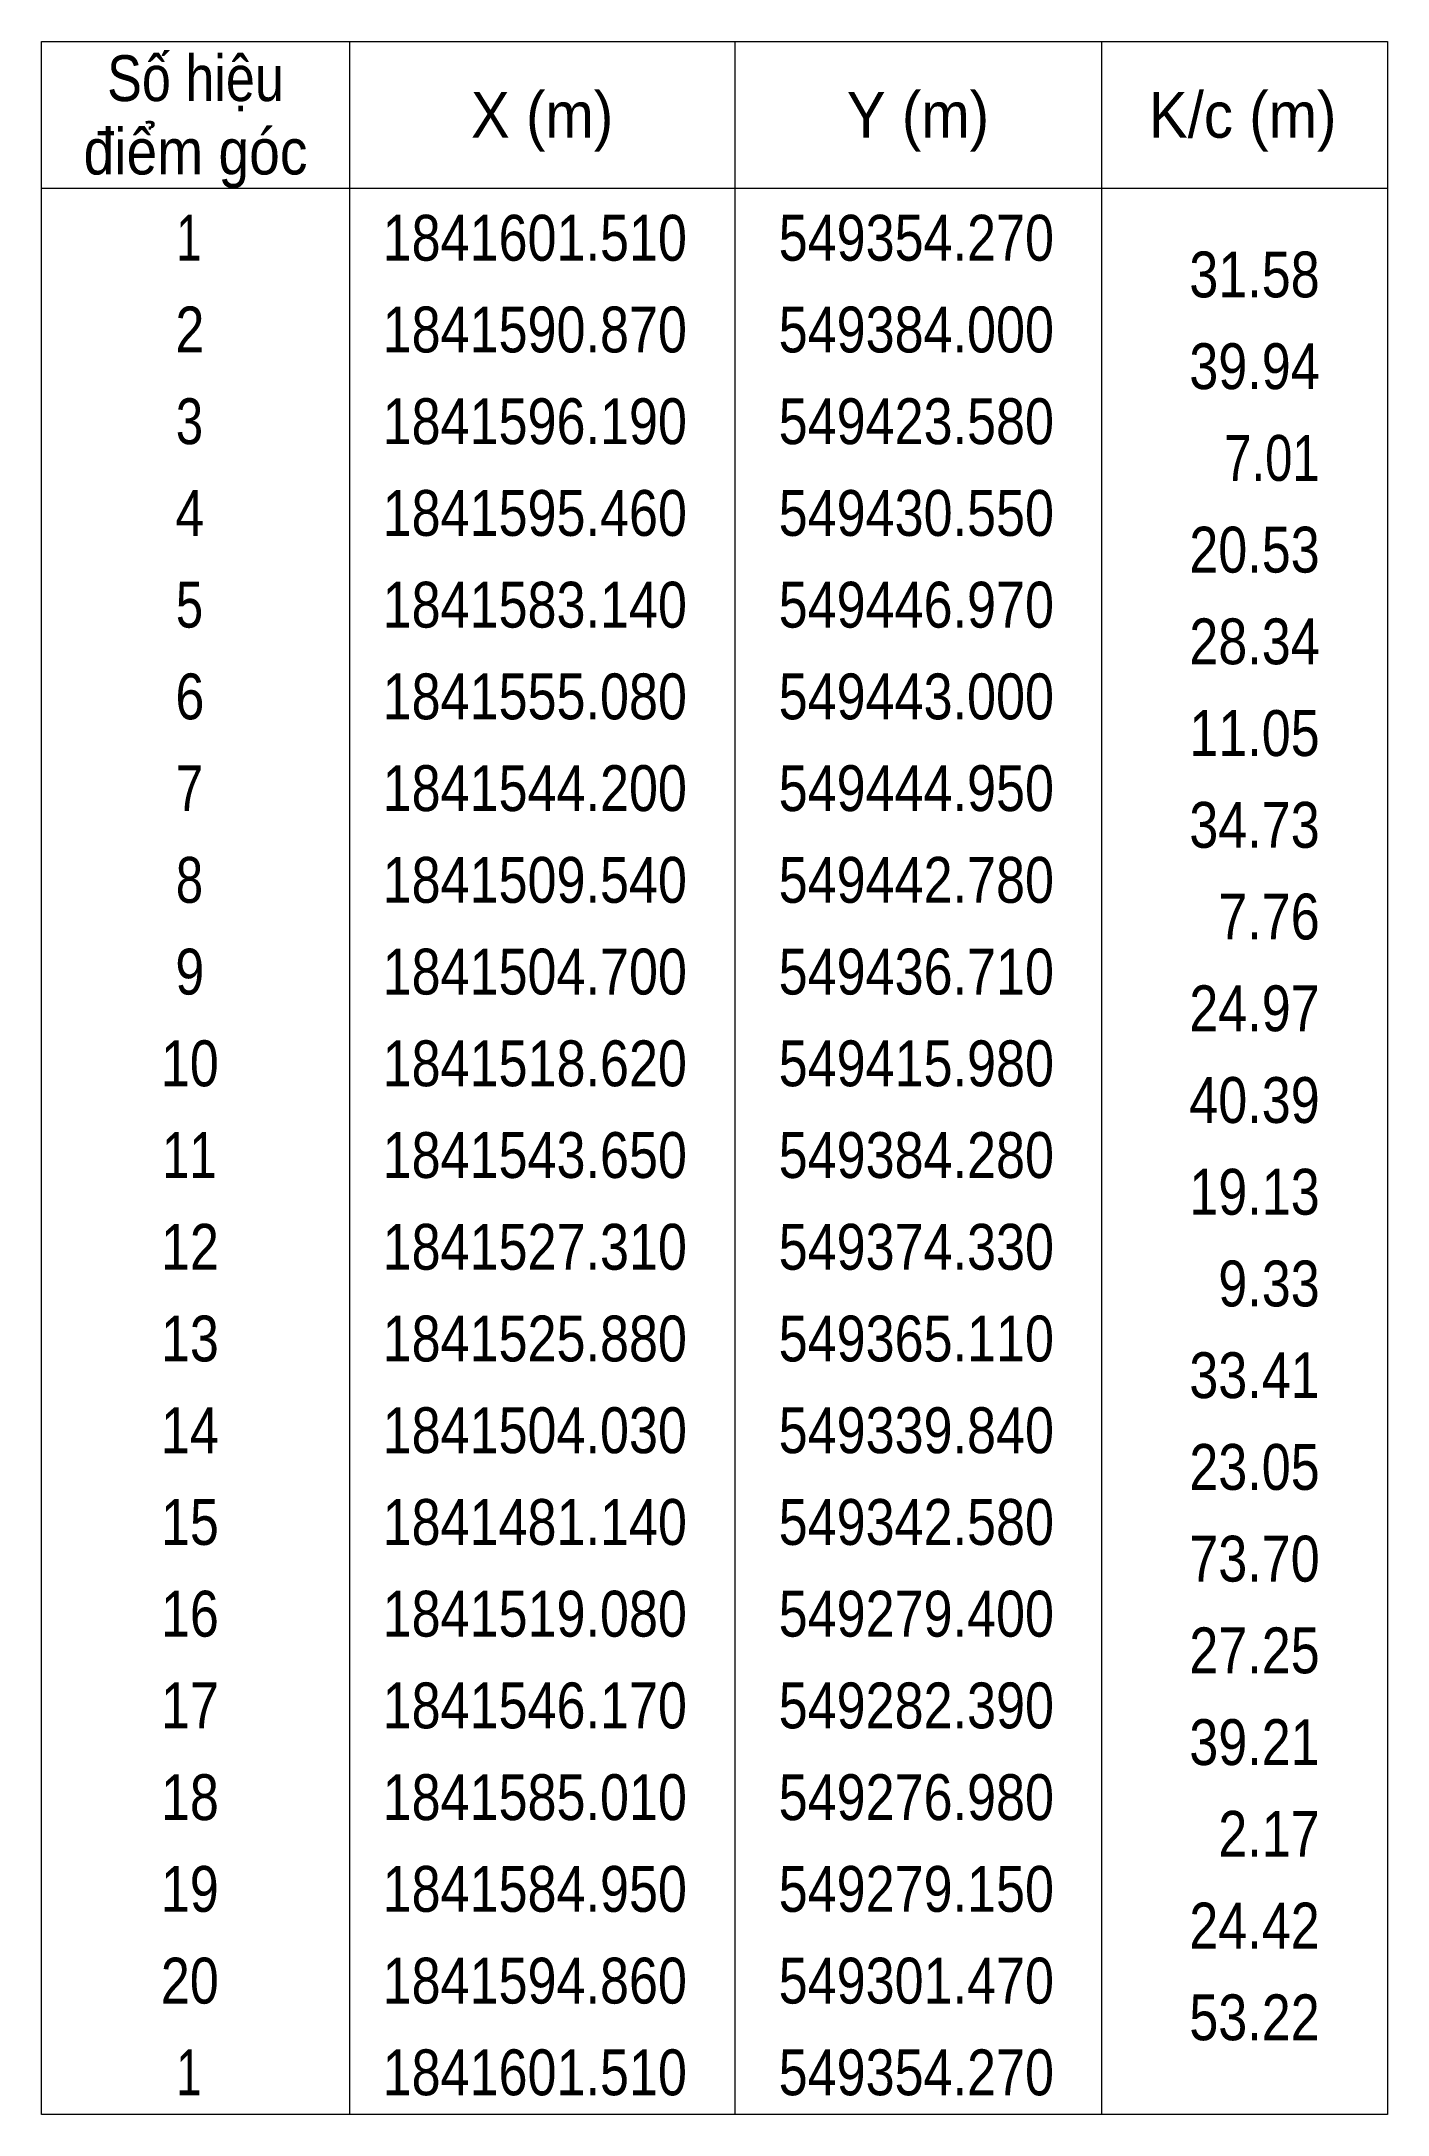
# Model space of a CAD drawing. Header units: metres. Extents: x 548563 to 549890, y 1841342 to 1841888.
# Drawn here: x 549816.8 to 549890.2, y 1841477.6 to 1841590.6 of the extents above; entities that cross this region are included whole.
import ezdxf
from ezdxf.enums import TextEntityAlignment as Align

# ---------------------------------------------------------------- set-up
doc = ezdxf.new("R2010")
doc.units = ezdxf.units.M
doc.layers.add('63', color=7, linetype='Continuous', lineweight=13)

msp = doc.modelspace()

# ---------------------------------------------------------------- texts
at = {"layer": '63'}
for s, width, p in [('Số hiệu', 0.85, (549825.19, 1841587.34)), ('X (m)', 0.95, (549844.09, 1841585.34)), ('Y (m)', 0.95, (549864.585, 1841585.34)), ('K/c (m)', 0.95, (549882.29, 1841585.34)), ('điểm góc', 0.9, (549825.19, 1841583.34)), (' 1', 0.75, (549824.485, 1841578.64)), ('1841601.510', 0.85, (549843.69, 1841578.64)), ('549354.270', 0.85, (549864.495, 1841578.64)), (' 2', 0.85, (549824.49, 1841573.64)), ('1841590.870', 0.85, (549843.69, 1841573.64)), ('549384.000', 0.85, (549864.495, 1841573.64)), (' 3', 0.8, (549824.49, 1841568.64)), ('1841596.190', 0.85, (549843.69, 1841568.64)), ('549423.580', 0.85, (549864.495, 1841568.64)), (' 4', 0.85, (549824.485, 1841563.64)), ('1841595.460', 0.85, (549843.69, 1841563.64)), ('549430.550', 0.85, (549864.495, 1841563.64)), (' 5', 0.8, (549824.49, 1841558.64)), ('1841583.140', 0.85, (549843.69, 1841558.64)), ('549446.970', 0.85, (549864.495, 1841558.64)), (' 6', 0.85, (549824.49, 1841553.64)), ('1841555.080', 0.85, (549843.69, 1841553.64)), ('549443.000', 0.85, (549864.495, 1841553.64)), (' 7', 0.8, (549824.49, 1841548.64)), ('1841544.200', 0.85, (549843.69, 1841548.64)), ('549444.950', 0.85, (549864.495, 1841548.64)), (' 8', 0.8, (549824.49, 1841543.64)), ('1841509.540', 0.85, (549843.69, 1841543.64)), ('549442.780', 0.85, (549864.495, 1841543.64)), (' 9', 0.85, (549824.485, 1841538.64)), ('1841504.700', 0.85, (549843.69, 1841538.64)), ('549436.710', 0.85, (549864.495, 1841538.64)), (' 10', 0.85, (549824.485, 1841533.64)), ('1841518.620', 0.85, (549843.69, 1841533.64)), ('549415.980', 0.85, (549864.495, 1841533.64)), (' 11', 0.8, (549824.485, 1841528.64)), ('1841543.650', 0.85, (549843.69, 1841528.64)), ('549384.280', 0.85, (549864.495, 1841528.64)), (' 12', 0.85, (549824.49, 1841523.64)), ('1841527.310', 0.85, (549843.69, 1841523.64)), ('549374.330', 0.85, (549864.495, 1841523.64)), (' 13', 0.85, (549824.49, 1841518.64)), ('1841525.880', 0.85, (549843.69, 1841518.64)), ('549365.110', 0.85, (549864.495, 1841518.64)), (' 14', 0.85, (549824.485, 1841513.64)), ('1841504.030', 0.85, (549843.69, 1841513.64)), ('549339.840', 0.85, (549864.495, 1841513.64)), (' 15', 0.85, (549824.49, 1841508.64)), ('1841481.140', 0.85, (549843.69, 1841508.64)), ('549342.580', 0.85, (549864.495, 1841508.64)), (' 16', 0.85, (549824.49, 1841503.64)), ('1841519.080', 0.85, (549843.69, 1841503.64)), ('549279.400', 0.85, (549864.495, 1841503.64)), (' 17', 0.85, (549824.49, 1841498.64)), ('1841546.170', 0.85, (549843.69, 1841498.64)), ('549282.390', 0.85, (549864.495, 1841498.64)), (' 18', 0.85, (549824.49, 1841493.64)), ('1841585.010', 0.85, (549843.69, 1841493.64)), ('549276.980', 0.85, (549864.495, 1841493.64)), (' 19', 0.85, (549824.485, 1841488.64)), ('1841584.950', 0.85, (549843.69, 1841488.64)), ('549279.150', 0.85, (549864.495, 1841488.64)), (' 20', 0.85, (549824.485, 1841483.64)), ('1841594.860', 0.85, (549843.69, 1841483.64)), ('549301.470', 0.85, (549864.495, 1841483.64)), (' 1', 0.75, (549824.485, 1841478.64)), ('1841601.510', 0.85, (549843.69, 1841478.64)), ('549354.270', 0.85, (549864.495, 1841478.64))]:
    msp.add_text(s, height=2.5, dxfattribs=dict(at, width=width)).set_placement(p, align=Align.CENTER)
for s, width, p in [('31.58', 0.85, (549886.49, 1841576.64)), ('39.94', 0.85, (549886.49, 1841571.64)), ('7.01', 0.8, (549886.49, 1841566.64)), ('20.53', 0.85, (549886.49, 1841561.64)), ('28.34', 0.85, (549886.49, 1841556.64)), ('11.05', 0.85, (549886.49, 1841551.64)), ('34.73', 0.85, (549886.49, 1841546.64)), ('7.76', 0.85, (549886.49, 1841541.64)), ('24.97', 0.85, (549886.49, 1841536.64)), ('40.39', 0.85, (549886.49, 1841531.64)), ('19.13', 0.85, (549886.49, 1841526.64)), ('9.33', 0.85, (549886.49, 1841521.64)), ('33.41', 0.85, (549886.49, 1841516.64)), ('23.05', 0.85, (549886.49, 1841511.64)), ('73.70', 0.85, (549886.49, 1841506.64)), ('27.25', 0.85, (549886.49, 1841501.64)), ('39.21', 0.85, (549886.49, 1841496.64)), ('2.17', 0.85, (549886.49, 1841491.64)), ('24.42', 0.85, (549886.49, 1841486.64)), ('53.22', 0.85, (549886.49, 1841481.64))]:
    msp.add_text(s, height=2.5, dxfattribs=dict(at, width=width)).set_placement(p, align=Align.RIGHT)

# ---------------------------------------------------------------- linework, layer by layer
at = {"layer": '63'}
for p, q in [((549833.59, 1841590.59), (549833.59, 1841477.59)), ((549854.59, 1841590.59), (549854.59, 1841477.59)), ((549874.59, 1841590.59), (549874.59, 1841477.59)), ((549816.79, 1841582.59), (549890.19, 1841582.59))]:
    msp.add_line(p, q, dxfattribs=at)
msp.add_lwpolyline([(549816.79, 1841590.59), (549890.19, 1841590.59), (549890.19, 1841477.59), (549816.79, 1841477.59)], close=True, dxfattribs=at)

msp.set_redraw_order([(e.dxf.handle, doc.entitydb.next_handle()) for e in msp.query("TEXT MTEXT ATTDEF DIMENSION ARC_DIMENSION")])  # texts and dimensions are drawn at this point

doc.saveas('drawing.dxf')
